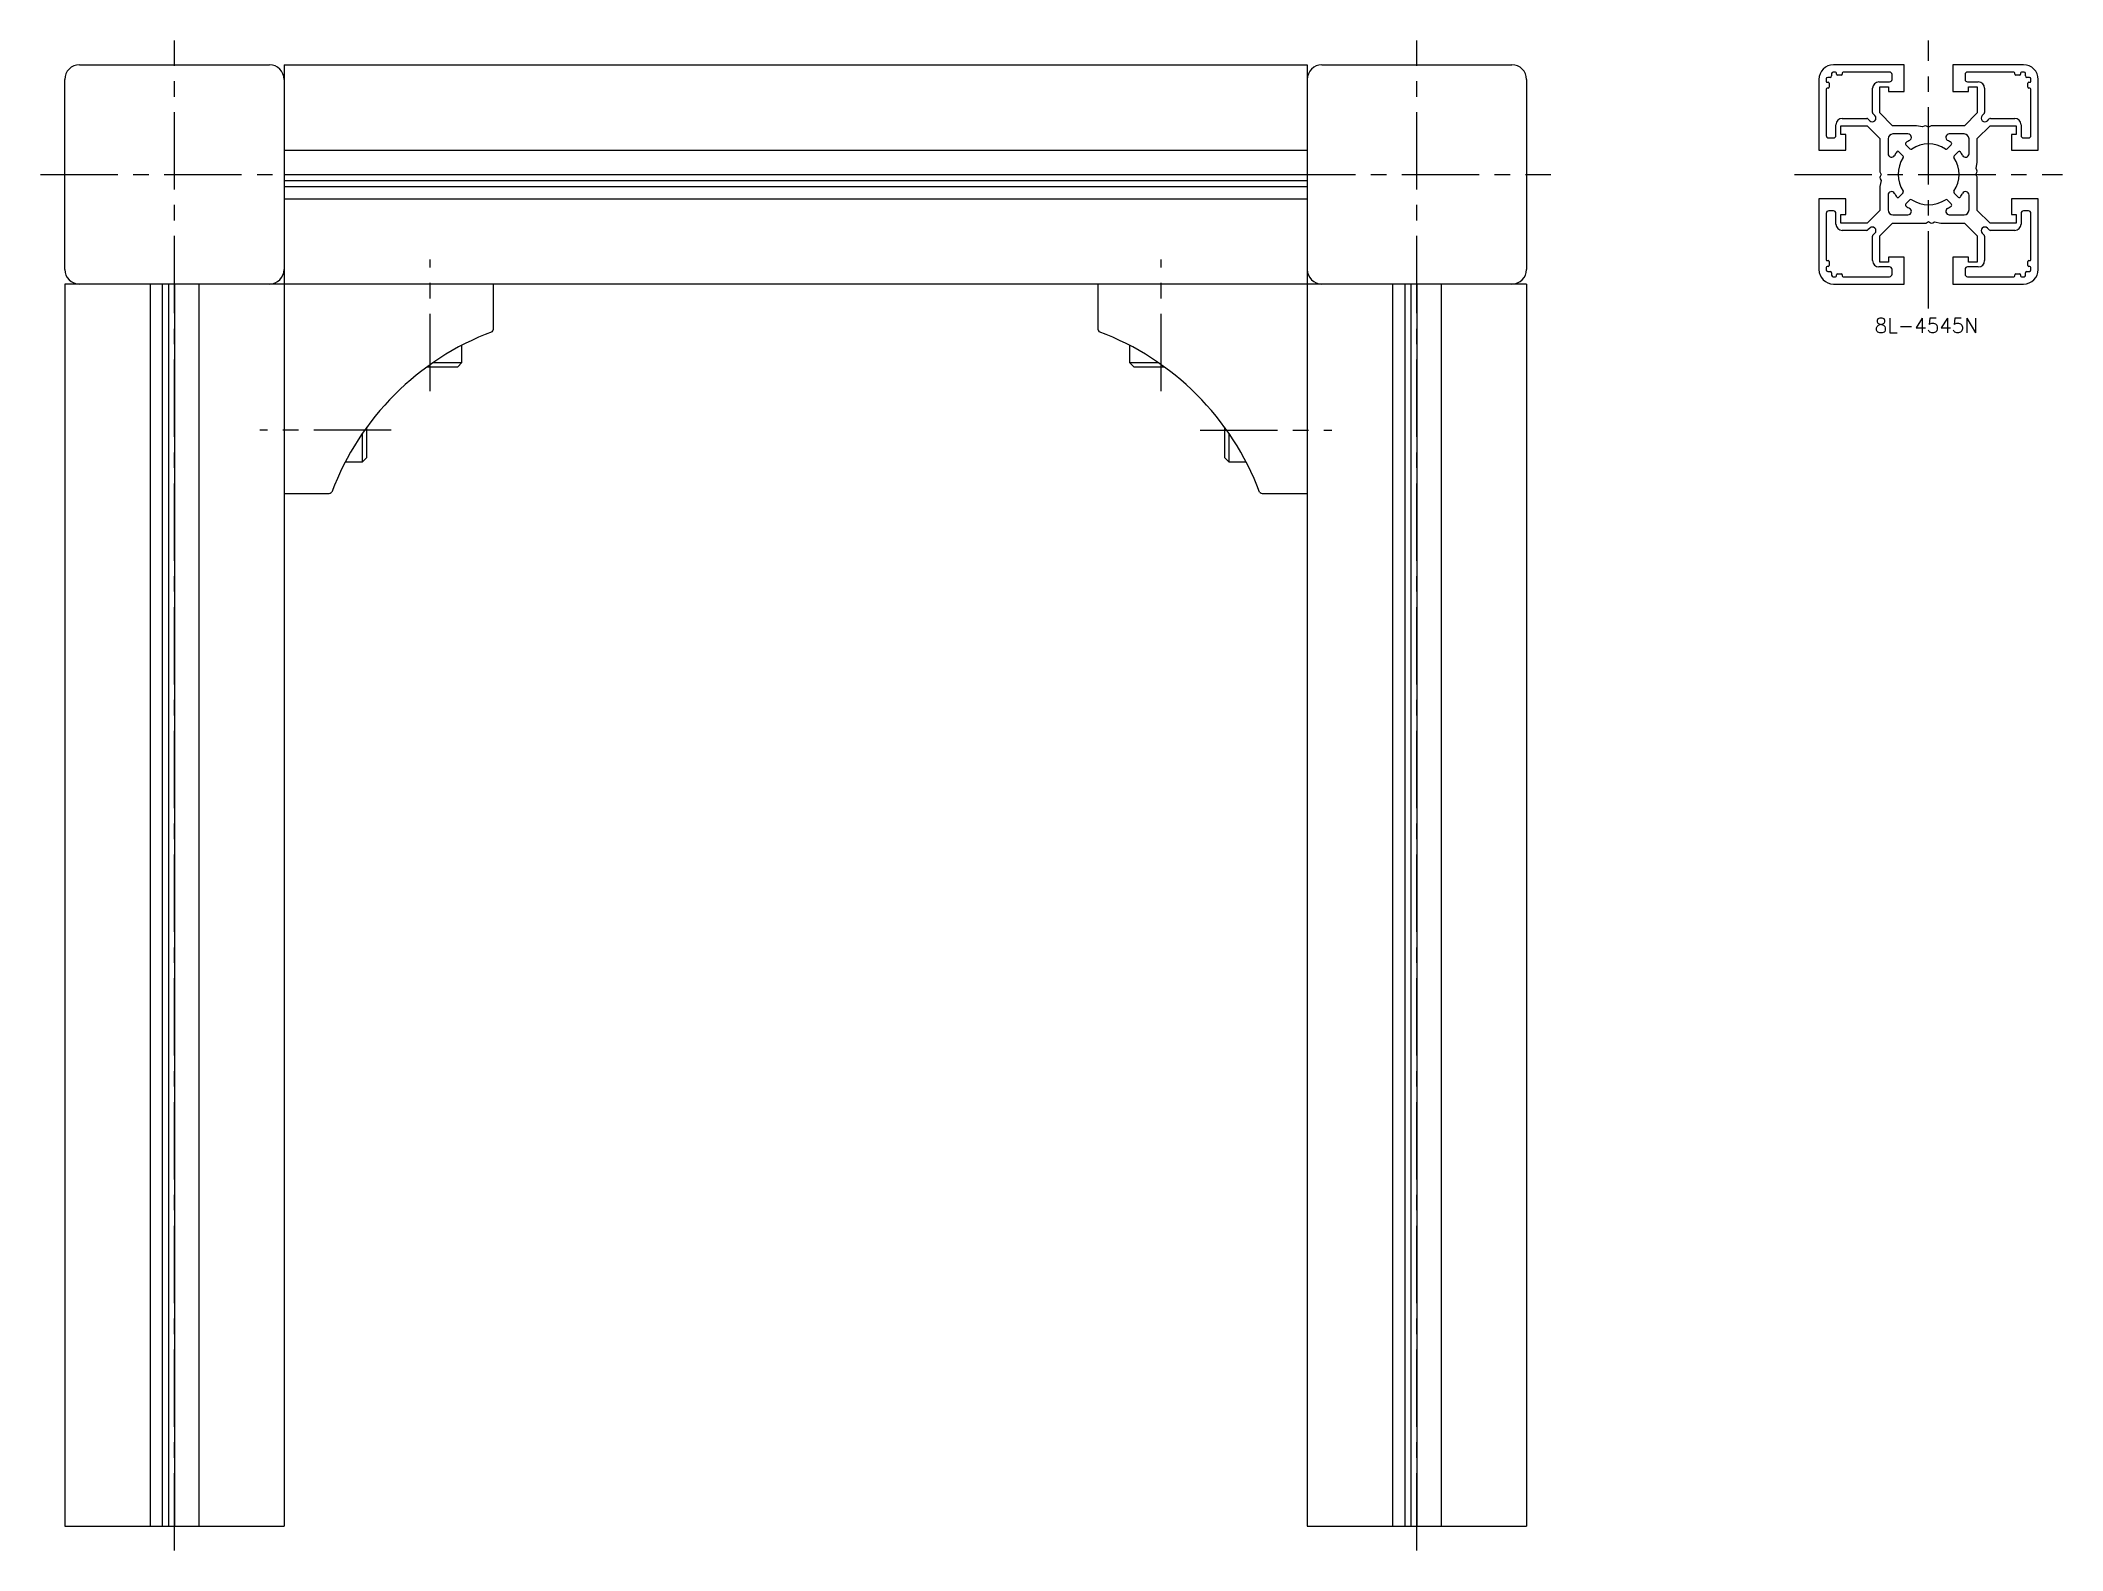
# Model space of a CAD drawing. Extents: x -5 to 1076, y -8 to 675.
# Drawn here: x 661 to 1076, y 5 to 315 of the extents above; entities that cross this region are included whole.
import ezdxf

# ---------------------------------------------------------------- set-up
doc = ezdxf.new("R2010")
doc.units = 0
doc.header["$LTSCALE"] = 0.5
doc.linetypes.add('CENTER', pattern=[50.8, 31.75, -6.35, 6.35, -6.35])
for name, color, linetype in [('MSM_CENTER', 1, 'CENTER'), ('MSM_CONTINUOUS', 7, 'CONTINUOUS'), ('MSM_PART_NUMBER', 7, 'CONTINUOUS')]:
    doc.layers.add(name, color=color, linetype=linetype)
doc.styles.get("Standard").update_dxf_attribs({"font": 'txt.shx', "height": 3, "bigfont": 'bigfont.shx'})

# ---------------------------------------------------------------- blocks, each defined once
blk = doc.blocks.new('*U10')
at = {"layer": 'MSM_PART_NUMBER'}
blk.add_text('8L-4545N', height=3, dxfattribs=at).set_placement((1037.44, 254.97))

msp = doc.modelspace()

# ---------------------------------------------------------------- linework, layer by layer
at = {"layer": 'MSM_CENTER'}
for p, q in [((688.5, 5), (688.5, 315)), ((943.5, 5), (943.5, 315)), ((1048.5, 260), (1048.5, 315)), ((661, 287.5), (971, 287.5)), ((1021, 287.5), (1076, 287.5)), ((741, 243), (741, 270)), ((891, 243), (891, 270)), ((733, 235), (706, 235)), ((899, 235), (926, 235))]:
    msp.add_line(p, q, dxfattribs=at)
at = {"layer": 'MSM_CONTINUOUS'}
for p, q in [((669, 310), (708, 310)), ((711, 310), (711, 10)), ((711, 310), (921, 310)), ((921, 310), (921, 10)), ((924, 310), (963, 310)), ((1028.3, 307.4), (1027.8, 307.4)), ((1028.6, 308.2), (1028.6, 307.7)), ((1029.4, 308.5), (1028.9, 308.5)), ((1043.5, 310), (1029, 310)), ((1029.6, 308.1), (1029.6, 308.3)), ((1030.6, 307.9), (1029.8, 307.9)), ((1030.8, 308.3), (1030.8, 308.1)), ((1040.5, 308.5), (1031, 308.5)), ((1041, 307), (1041, 308)), ((1043.5, 304.5), (1043.5, 310)), ((1053.5, 310), (1053.5, 304.5)), ((1068, 310), (1053.5, 310)), ((1056, 308), (1056, 307)), ((1066, 308.5), (1056.5, 308.5)), ((1066.2, 308.1), (1066.2, 308.3)), ((1067.2, 307.9), (1066.4, 307.9)), ((1067.4, 308.3), (1067.4, 308.1)), ((1068.1, 308.5), (1067.6, 308.5)), ((1068.4, 307.7), (1068.4, 308.2)), ((1069.2, 307.4), (1068.7, 307.4)), ((666, 268), (666, 307)), ((966, 307), (966, 268)), ((1026, 307), (1026, 292.5)), ((1027.5, 307.1), (1027.5, 306.6)), ((1027.5, 305), (1027.5, 295.5)), ((1027.7, 306.4), (1027.9, 306.4)), ((1027.9, 305.2), (1027.7, 305.2)), ((1028.1, 306.2), (1028.1, 305.4)), ((1037, 300.18), (1037, 305.2)), ((1038.3, 306.5), (1040.5, 306.5)), ((1038.5, 300.12), (1038.5, 305.5)), ((1038.5, 305.5), (1040.3, 305.5)), ((1040.3, 305.5), (1040.3, 304.5)), ((1040.3, 304.5), (1043.5, 304.5)), ((1053.5, 304.5), (1056.7, 304.5)), ((1056.5, 306.5), (1058.7, 306.5)), ((1056.7, 304.5), (1056.7, 305.5)), ((1056.7, 305.5), (1058.5, 305.5)), ((1058.5, 305.5), (1058.5, 300.12)), ((1060, 305.2), (1060, 300.18)), ((1068.9, 305.4), (1068.9, 306.2)), ((1069.1, 306.4), (1069.3, 306.4)), ((1069.3, 305.2), (1069.1, 305.2)), ((1069.5, 306.6), (1069.5, 307.1)), ((1069.5, 295.5), (1069.5, 305)), ((1071, 292.5), (1071, 307)), ((1030.8, 299), (1035.82, 299)), ((1036.03, 298.91), (1036.42, 298.52)), ((1037.48, 299.58), (1037.09, 299.97)), ((1041.12, 297.5), (1038.5, 300.12)), ((1058.5, 300.12), (1055.88, 297.5)), ((1059.91, 299.97), (1059.52, 299.58)), ((1060.58, 298.52), (1060.97, 298.91)), ((1061.18, 299), (1066.2, 299)), ((1028, 295), (1029, 295)), ((1029.5, 295.5), (1029.5, 297.7)), ((1030.5, 295.7), (1030.5, 297.5)), ((1030.5, 297.5), (1035.88, 297.5)), ((1031.5, 295.7), (1030.5, 295.7)), ((1031.5, 292.5), (1031.5, 295.7)), ((1035.88, 297.5), (1038.5, 294.88)), ((1038.5, 294.88), (1038.5, 288.15)), ((1040.2, 294.8), (1040.2, 291.73)), ((1046, 297.5), (1041.12, 297.5)), ((1044.27, 295.8), (1041.2, 295.8)), ((1047.28, 297.25), (1046, 297.5)), ((1047.6, 297.43), (1047.28, 297.25)), ((1048.5, 297.2), (1048.1, 297.43)), ((1048.9, 297.43), (1048.5, 297.2)), ((1055.88, 297.5), (1049.15, 297.5)), ((1055.8, 295.8), (1052.73, 295.8)), ((1056.8, 291.73), (1056.8, 294.8)), ((1058.5, 294.88), (1061.12, 297.5)), ((1058.5, 290), (1058.5, 294.88)), ((1061.12, 297.5), (1066.5, 297.5)), ((1066.5, 295.7), (1065.5, 295.7)), ((1065.5, 295.7), (1065.5, 292.5)), ((1066.5, 297.5), (1066.5, 295.7)), ((1067.5, 297.7), (1067.5, 295.5)), ((1068, 295), (1069, 295)), ((711, 292.5), (921, 292.5)), ((1026, 292.5), (1031.5, 292.5)), ((1042.43, 292.16), (1043.25, 291.33)), ((1044.67, 292.75), (1043.84, 293.57)), ((1053.16, 293.57), (1052.33, 292.75)), ((1053.75, 291.33), (1054.57, 292.16)), ((1065.5, 292.5), (1071, 292.5)), ((711, 287.5), (921, 287.5)), ((1038.57, 287.9), (1038.8, 287.5)), ((1038.8, 287.5), (1038.57, 287.1)), ((1038.57, 286.6), (1038.75, 286.28)), ((1058.2, 287.5), (1058.43, 287.9)), ((1058.43, 287.1), (1058.2, 287.5)), ((1058.25, 288.72), (1058.5, 290)), ((1058.43, 288.4), (1058.25, 288.72)), ((1058.5, 280.12), (1058.5, 286.85)), ((711, 286.28), (921, 286.28)), ((711, 285), (921, 285)), ((711, 282.5), (921, 282.5)), ((1031.5, 282.5), (1026, 282.5)), ((1026, 282.5), (1026, 268)), ((1031.5, 279.3), (1031.5, 282.5)), ((1038.75, 286.28), (1038.5, 285)), ((1038.5, 285), (1038.5, 280.12)), ((1040.2, 283.27), (1040.2, 280.2)), ((1043.25, 283.67), (1042.43, 282.84)), ((1043.84, 281.43), (1044.67, 282.25)), ((1052.33, 282.25), (1053.16, 281.43)), ((1054.57, 282.84), (1053.75, 283.67)), ((1056.8, 280.2), (1056.8, 283.27)), ((1071, 282.5), (1065.5, 282.5)), ((1065.5, 282.5), (1065.5, 279.3)), ((1071, 268), (1071, 282.5)), ((1027.5, 279.5), (1027.5, 270)), ((1029, 280), (1028, 280)), ((1029.5, 277.3), (1029.5, 279.5)), ((1030.5, 277.5), (1030.5, 279.3)), ((1030.5, 279.3), (1031.5, 279.3)), ((1038.5, 280.12), (1035.88, 277.5)), ((1041.2, 279.2), (1044.27, 279.2)), ((1052.73, 279.2), (1055.8, 279.2)), ((1061.12, 277.5), (1058.5, 280.12)), ((1065.5, 279.3), (1066.5, 279.3)), ((1066.5, 279.3), (1066.5, 277.5)), ((1067.5, 279.5), (1067.5, 277.3)), ((1069, 280), (1068, 280)), ((1069.5, 270), (1069.5, 279.5)), ((1035.88, 277.5), (1030.5, 277.5)), ((1035.82, 276), (1030.8, 276)), ((1036.42, 276.48), (1036.03, 276.09)), ((1037, 269.8), (1037, 274.82)), ((1037.09, 275.03), (1037.48, 275.42)), ((1038.5, 274.88), (1041.12, 277.5)), ((1038.5, 269.5), (1038.5, 274.88)), ((1041.12, 277.5), (1047.85, 277.5)), ((1048.1, 277.57), (1048.5, 277.8)), ((1048.5, 277.8), (1048.9, 277.57)), ((1049.4, 277.57), (1049.72, 277.75)), ((1049.72, 277.75), (1051, 277.5)), ((1051, 277.5), (1055.88, 277.5)), ((1055.88, 277.5), (1058.5, 274.88)), ((1058.5, 274.88), (1058.5, 269.5)), ((1059.52, 275.42), (1059.91, 275.03)), ((1060, 274.82), (1060, 269.8)), ((1060.97, 276.09), (1060.58, 276.48)), ((1066.5, 277.5), (1061.12, 277.5)), ((1066.2, 276), (1061.18, 276)), ((1027.7, 269.8), (1027.9, 269.8)), ((1043.5, 270.5), (1040.3, 270.5)), ((1040.3, 270.5), (1040.3, 269.5)), ((1043.5, 265), (1043.5, 270.5)), ((1056.7, 270.5), (1053.5, 270.5)), ((1053.5, 270.5), (1053.5, 265)), ((1056.7, 269.5), (1056.7, 270.5)), ((1069.1, 269.8), (1069.3, 269.8)), ((1027.5, 268.4), (1027.5, 267.9)), ((1027.9, 268.6), (1027.7, 268.6)), ((1027.8, 267.6), (1028.3, 267.6)), ((1028.1, 269.6), (1028.1, 268.8)), ((1028.6, 267.3), (1028.6, 266.8)), ((1028.9, 266.5), (1029.4, 266.5)), ((1029.6, 266.7), (1029.6, 266.9)), ((1029.8, 267.1), (1030.6, 267.1)), ((1030.8, 266.9), (1030.8, 266.7)), ((1031, 266.5), (1040.5, 266.5)), ((1040.5, 268.5), (1038.3, 268.5)), ((1040.3, 269.5), (1038.5, 269.5)), ((1041, 267), (1041, 268)), ((1056, 268), (1056, 267)), ((1058.7, 268.5), (1056.5, 268.5)), ((1056.5, 266.5), (1066, 266.5)), ((1058.5, 269.5), (1056.7, 269.5)), ((1066.2, 266.7), (1066.2, 266.9)), ((1066.4, 267.1), (1067.2, 267.1)), ((1067.4, 266.9), (1067.4, 266.7)), ((1067.6, 266.5), (1068.1, 266.5)), ((1068.4, 266.8), (1068.4, 267.3)), ((1068.7, 267.6), (1069.2, 267.6)), ((1068.9, 268.8), (1068.9, 269.6)), ((1069.3, 268.6), (1069.1, 268.6)), ((1069.5, 267.9), (1069.5, 268.4)), ((966, 265), (666, 265)), ((666, 265), (666, 10)), ((683.5, 265), (683.5, 10)), ((686, 265), (686, 10)), ((687.28, 265), (687.28, 10)), ((688.5, 265), (688.5, 10)), ((693.5, 265), (693.5, 10)), ((754, 255.91), (754, 265)), ((878, 265), (878, 255.91)), ((938.5, 265), (938.5, 10)), ((941, 265), (941, 10)), ((942.28, 265), (942.28, 10)), ((943.5, 265), (943.5, 10)), ((948.5, 265), (948.5, 10)), ((966, 265), (966, 10)), ((1029, 265), (1043.5, 265)), ((1053.5, 265), (1068, 265)), ((747.5, 248.87), (747.5, 252.42)), ((884.5, 252.42), (884.5, 248.87)), ((740.39, 248), (746.63, 248)), ((741.61, 248.87), (747.5, 248.87)), ((746.63, 248), (747.5, 248.87)), ((884.5, 248.87), (885.37, 248)), ((884.5, 248.87), (890.39, 248.87)), ((885.37, 248), (891.61, 248)), ((727.13, 228.5), (727.13, 234.39)), ((728, 229.37), (728, 235.61)), ((904, 235.61), (904, 229.37)), ((904.87, 234.39), (904.87, 228.5)), ((723.58, 228.5), (727.13, 228.5)), ((727.13, 228.5), (728, 229.37)), ((904, 229.37), (904.87, 228.5)), ((904.87, 228.5), (908.42, 228.5)), ((711, 222), (720.09, 222)), ((911.91, 222), (921, 222)), ((666, 10), (711, 10)), ((921, 10), (966, 10))]:
    msp.add_line(p, q, dxfattribs=at)
for centre, radius, start, end in [((669, 307), 3, 90, 180), ((708, 307), 3, 0, 90), ((924, 307), 3, 90, 180), ((963, 307), 3, 0, 90), ((1029, 307), 3, 90, 180), ((1027.8, 307.1), 0.3, 90, 180), ((1028.3, 307.7), 0.3, 270, 0), ((1028.9, 308.2), 0.3, 90, 180), ((1029.4, 308.3), 0.2, 0, 90), ((1029.8, 308.1), 0.2, 180, 270), ((1030.6, 308.1), 0.2, 270, 0), ((1031, 308.3), 0.2, 90, 180), ((1040.5, 308), 0.5, 0, 90), ((1056.5, 308), 0.5, 90, 180), ((1066, 308.3), 0.2, 0, 90), ((1066.4, 308.1), 0.2, 180, 270), ((1067.2, 308.1), 0.2, 270, 0), ((1067.6, 308.3), 0.2, 90, 180), ((1068, 307), 3, 0, 90), ((1068.1, 308.2), 0.3, 0, 90), ((1068.7, 307.7), 0.3, 180, 270), ((1069.2, 307.1), 0.3, 0, 90), ((1027.7, 306.6), 0.2, 180, 270), ((1027.7, 305), 0.2, 90, 180), ((1027.9, 306.2), 0.2, 0, 90), ((1027.9, 305.4), 0.2, 270, 0), ((1038.3, 305.2), 1.3, 90, 180), ((1040.5, 307), 0.5, 270, 0), ((1056.5, 307), 0.5, 180, 270), ((1058.7, 305.2), 1.3, 0, 90), ((1069.1, 306.2), 0.2, 90, 180), ((1069.1, 305.4), 0.2, 180, 270), ((1069.3, 306.6), 0.2, 270, 0), ((1069.3, 305), 0.2, 0, 90), ((1030.8, 297.7), 1.3, 90, 180), ((1035.82, 298.7), 0.3, 45, 90), ((1036.95, 299.05), 0.75, 225, 45), ((1037.3, 300.18), 0.3, 180, 225), ((1060.05, 299.05), 0.75, 135, 315), ((1059.7, 300.18), 0.3, 315, 0), ((1061.18, 298.7), 0.3, 90, 135), ((1066.2, 297.7), 1.3, 0, 90), ((1028, 295.5), 0.5, 180, 270), ((1029, 295.5), 0.5, 270, 0), ((1041.2, 294.8), 1, 90, 180), ((1044.27, 295.1), 0.7, 299.1246, 90), ((1047.85, 297), 0.5, 60, 120), ((1049.15, 297), 0.5, 90, 120), ((1052.73, 295.1), 0.7, 90, 240.8754), ((1055.8, 294.8), 1, 0, 90), ((1068, 295.5), 0.5, 180, 270), ((1069, 295.5), 0.5, 270, 0), ((1040.9, 291.73), 0.7, 180, 330.8754), ((1048.5, 287.5), 8, 144.7199, 150.8754), ((1042.21, 291.95), 0.3, 45, 144.7199), ((1048.5, 287.5), 6.25, 146.4477, 213.5523), ((1043.04, 291.12), 0.3, 326.4477, 45), ((1044.05, 293.79), 0.3, 125.2801, 225), ((1048.5, 287.5), 8, 119.1246, 125.2801), ((1044.88, 292.96), 0.3, 225, 303.5523), ((1048.5, 287.5), 6.25, 56.4477, 123.5523), ((1052.12, 292.96), 0.3, 236.4477, 315), ((1048.5, 287.5), 8, 54.7199, 60.8754), ((1052.95, 293.79), 0.3, 315, 54.7199), ((1053.96, 291.12), 0.3, 135, 213.5523), ((1048.5, 287.5), 6.25, 326.4477, 33.5523), ((1054.79, 291.95), 0.3, 35.2801, 135), ((1048.5, 287.5), 8, 29.1246, 35.2801), ((1056.1, 291.73), 0.7, 209.1246, 0), ((1039, 288.15), 0.5, 180, 210), ((1039, 286.85), 0.5, 150, 210), ((1058, 288.15), 0.5, 330, 30), ((1058, 286.85), 0.5, 0, 30), ((1040.9, 283.27), 0.7, 29.1246, 180), ((1048.5, 287.5), 8, 209.1246, 215.2801), ((1042.21, 283.05), 0.3, 215.2801, 315), ((1043.04, 283.88), 0.3, 315, 33.5523), ((1044.88, 282.04), 0.3, 56.4477, 135), ((1048.5, 287.5), 6.25, 236.4477, 303.5523), ((1052.12, 282.04), 0.3, 45, 123.5523), ((1053.96, 283.88), 0.3, 146.4477, 225), ((1054.79, 283.05), 0.3, 225, 324.7199), ((1048.5, 287.5), 8, 324.7199, 330.8754), ((1056.1, 283.27), 0.7, 0, 150.8754), ((1028, 279.5), 0.5, 90, 180), ((1029, 279.5), 0.5, 0, 90), ((1041.2, 280.2), 1, 180, 270), ((1044.05, 281.21), 0.3, 135, 234.7199), ((1048.5, 287.5), 8, 234.7199, 240.8754), ((1044.27, 279.9), 0.7, 270, 60.8754), ((1052.73, 279.9), 0.7, 119.1246, 270), ((1048.5, 287.5), 8, 299.1246, 305.2801), ((1052.95, 281.21), 0.3, 305.2801, 45), ((1055.8, 280.2), 1, 270, 0), ((1068, 279.5), 0.5, 90, 180), ((1069, 279.5), 0.5, 0, 90), ((1030.8, 277.3), 1.3, 180, 270), ((1035.82, 276.3), 0.3, 270, 315), ((1036.95, 275.95), 0.75, 315, 135), ((1037.3, 274.82), 0.3, 135, 180), ((1047.85, 278), 0.5, 270, 300), ((1049.15, 278), 0.5, 240, 300), ((1060.05, 275.95), 0.75, 45, 225), ((1059.7, 274.82), 0.3, 0, 45), ((1061.18, 276.3), 0.3, 225, 270), ((1066.2, 277.3), 1.3, 270, 0), ((1027.7, 270), 0.2, 180, 270), ((1027.9, 269.6), 0.2, 0, 90), ((1038.3, 269.8), 1.3, 180, 270), ((1058.7, 269.8), 1.3, 270, 0), ((1069.1, 269.6), 0.2, 90, 180), ((1069.3, 270), 0.2, 270, 0), ((669, 268), 3, 180, 270), ((708, 268), 3, 270, 0), ((924, 268), 3, 180, 270), ((963, 268), 3, 270, 0), ((1029, 268), 3, 180, 270), ((1027.7, 268.4), 0.2, 90, 180), ((1027.8, 267.9), 0.3, 180, 270), ((1027.9, 268.8), 0.2, 270, 0), ((1028.3, 267.3), 0.3, 0, 90), ((1028.9, 266.8), 0.3, 180, 270), ((1029.4, 266.7), 0.2, 270, 0), ((1029.8, 266.9), 0.2, 90, 180), ((1030.6, 266.9), 0.2, 0, 90), ((1031, 266.7), 0.2, 180, 270), ((1040.5, 268), 0.5, 0, 90), ((1040.5, 267), 0.5, 270, 0), ((1056.5, 268), 0.5, 90, 180), ((1056.5, 267), 0.5, 180, 270), ((1066, 266.7), 0.2, 270, 0), ((1066.4, 266.9), 0.2, 90, 180), ((1067.2, 266.9), 0.2, 0, 90), ((1067.6, 266.7), 0.2, 180, 270), ((1068, 268), 3, 270, 0), ((1068.1, 266.8), 0.3, 270, 0), ((1068.7, 267.3), 0.3, 90, 180), ((1069.1, 268.8), 0.2, 180, 270), ((1069.2, 267.9), 0.3, 270, 0), ((1069.3, 268.4), 0.2, 0, 90), ((773.78, 202.22), 56.67, 110.7505, 159.2495), ((753, 255.91), 1, 315, 0), ((879, 255.91), 1, 180, 225), ((858.22, 202.22), 56.67, 20.7505, 69.2495), ((720.09, 223), 1, 270, 315), ((911.91, 223), 1, 225, 270)]:
    msp.add_arc(centre, radius, start, end, dxfattribs=at)

# ---------------------------------------------------------------- block references
msp.add_blockref('*U10', (0, 0), dxfattribs=at)

doc.saveas('drawing.dxf')
